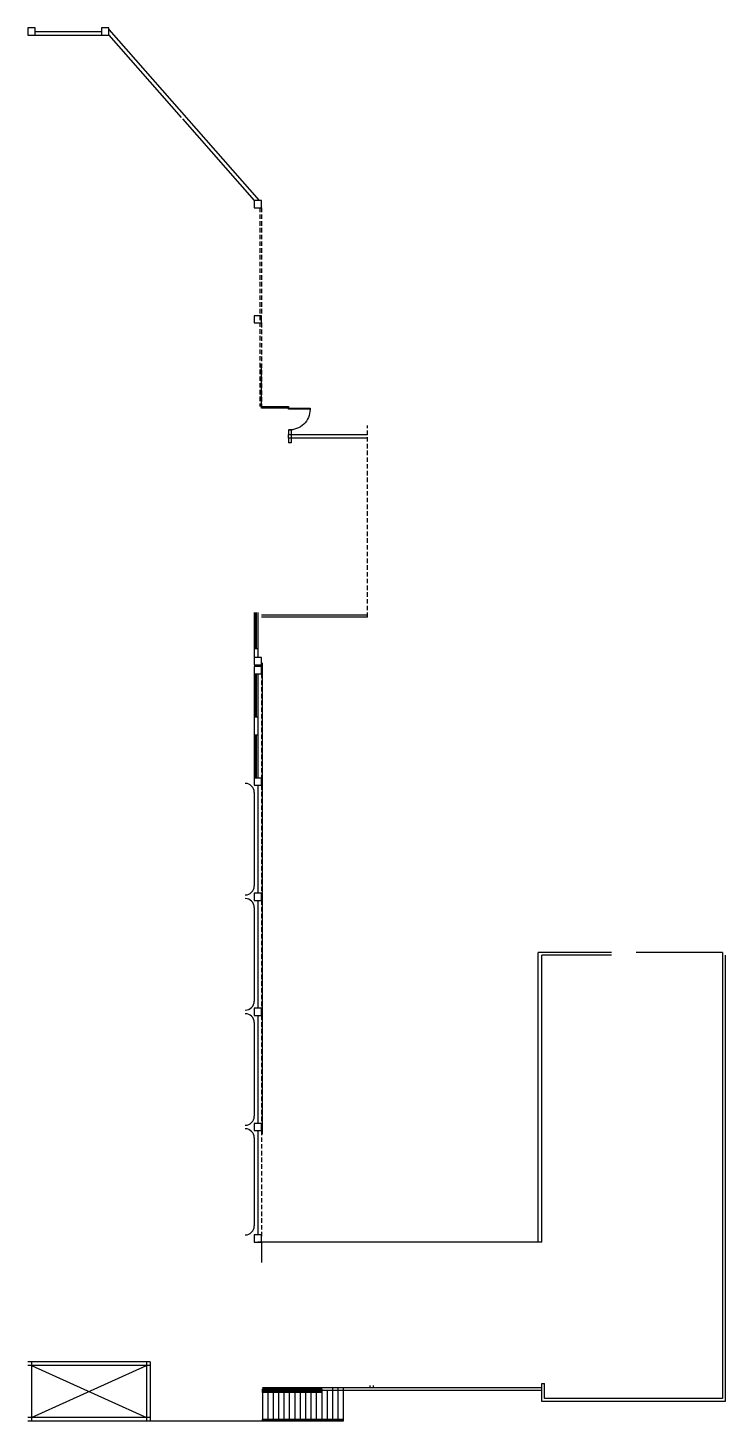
# Model space of a CAD drawing. Header units: metres. Extents: x 51 to 18146, y -212 to 18074.
# Drawn here: x 182.3 to 221.1, y 303.1 to 380.5 of the extents above; entities that cross this region are included whole.
import ezdxf

# ---------------------------------------------------------------- set-up
doc = ezdxf.new("R2010")
doc.units = ezdxf.units.M
doc.linetypes.add('HIDDEN', pattern=[0.375, 0.25, -0.125])
doc.layers.get('0').update_dxf_attribs({"color": 250})
for name, color, linetype in [('AY', 1, 'Continuous'), ('COL', 2, 'Continuous'), ('GR', 6, 'Continuous'), ('NO', 250, 'Continuous'), ('PA', 7, 'Continuous'), ('PU', 1, 'Continuous'), ('TA', 3, 'Continuous'), ('VE', 5, 'Continuous')]:
    doc.layers.add(name, color=color, linetype=linetype)
doc.layers.get('0').freeze()

# ---------------------------------------------------------------- blocks, each defined once
blk = doc.blocks.new('-COL40-')
at = {"color": 0}
blk.add_lwpolyline([(-0.2, 0.2), (-0.2, -0.2), (0.2, -0.2), (0.2, 0.2)], close=True, dxfattribs=at)
blk = doc.blocks.new('P-IZ')
at = {"color": 0}
blk.add_lwpolyline([(0.05, 1), (0.05, 0), (0, 0), (0, 1), (0.05, 1, -0.429311), (1, 0, -3.280951)], format="xyb", dxfattribs=at)

msp = doc.modelspace()

# ---------------------------------------------------------------- linework, layer by layer
at = {"layer": 'AY', "color": 0, "linetype": 'HIDDEN'}
for p, q in [((195.194, 370.51), (195.194, 359.465)), ((195.294, 370.51), (195.294, 364.51)), ((195.294, 364.11), (195.294, 359.365)), ((201.194, 347.76), (201.194, 358.41)), ((195.294, 344.61), (195.294, 338.81)), ((195.294, 338.41), (195.294, 332.41)), ((195.294, 332.01), (195.294, 326.01)), ((195.294, 325.61), (195.294, 319.61)), ((195.294, 319.21), (195.294, 313.21))]:
    msp.add_line(p, q, dxfattribs=at)
at = {"layer": 'AY', "color": 0}
for p, q in [((195.344, 319.01), (195.344, 345.21)), ((214.767, 329.11), (210.694, 329.11)), ((220.944, 329.11), (220.944, 304.31)), ((210.894, 305.16), (211.044, 305.16)), ((210.894, 304.76), (210.894, 305.16)), ((211.044, 304.31), (211.044, 305.16)), ((210.894, 304.91), (195.344, 304.91)), ((220.944, 304.31), (211.044, 304.31))]:
    msp.add_line(p, q, dxfattribs=at)
at = {"layer": 'AY', "color": 15}
for points in [[(210.694, 313.01), (210.694, 329.11)], [(210.894, 313.01), (210.894, 328.96)]]:
    msp.add_lwpolyline(points, dxfattribs=at)
at = {"layer": 'GR', "color": 15}
for p, q in [((195.344, 304.71), (195.344, 303.16)), ((195.644, 304.71), (195.644, 303.16)), ((195.944, 304.71), (195.944, 303.16)), ((196.244, 304.71), (196.244, 303.16)), ((196.544, 304.71), (196.544, 303.16)), ((196.844, 304.71), (196.844, 303.16)), ((197.144, 304.71), (197.144, 303.16)), ((197.444, 304.71), (197.444, 303.16)), ((197.744, 304.71), (197.744, 303.16)), ((198.044, 304.71), (198.044, 303.16)), ((198.344, 304.71), (198.344, 303.16)), ((198.644, 304.71), (198.644, 303.16)), ((198.944, 304.76), (198.944, 303.16)), ((199.244, 304.91), (199.244, 303.16)), ((199.544, 304.91), (199.544, 303.16)), ((199.844, 304.91), (199.844, 303.16))]:
    msp.add_line(p, q, dxfattribs=at)
for points in [[(198.644, 304.81), (198.644, 304.76), (195.344, 304.76), (195.344, 304.86), (198.644, 304.86), (198.644, 304.81), (195.344, 304.81)], [(198.644, 304.71), (198.644, 304.66), (195.344, 304.66), (195.344, 304.76), (198.644, 304.76), (198.644, 304.71), (195.344, 304.71)], [(199.844, 303.11), (199.844, 303.06), (195.344, 303.06), (195.344, 303.16), (199.844, 303.16), (199.844, 303.11), (195.344, 303.11)]]:
    msp.add_lwpolyline(points, dxfattribs=at)
at = {"layer": 'NO'}
for p, q in [((182.694, 380.31), (186.394, 380.31)), ((186.794, 380.412), (195.161, 370.91)), ((182.694, 380.11), (186.394, 380.11)), ((186.794, 380.11), (190.835, 375.52)), ((190.901, 375.445), (194.894, 370.91)), ((195.294, 359.465), (196.794, 359.465)), ((196.794, 359.465), (196.794, 359.365)), ((195.444, 359.365), (195.294, 359.365)), ((196.794, 359.365), (195.444, 359.365)), ((196.944, 358.152), (196.794, 358.152)), ((196.794, 358.152), (196.794, 357.91)), ((196.794, 357.91), (201.194, 357.91)), ((196.794, 357.71), (196.794, 357.91)), ((196.944, 358.152), (196.944, 357.447)), ((196.794, 357.71), (196.794, 357.447)), ((196.944, 357.447), (196.794, 357.447)), ((201.194, 347.86), (195.294, 347.86)), ((201.194, 347.76), (195.294, 347.76)), ((220.944, 329.11), (216.141, 329.11)), ((210.894, 313.01), (195.094, 313.01)), ((182.494, 306.16), (188.894, 303.26)), ((182.494, 303.26), (188.894, 306.16)), ((201.318, 305.036), (201.318, 304.91)), ((201.518, 305.049), (201.518, 304.91)), ((189.094, 303.26), (182.294, 303.26)), ((189.094, 303.06), (182.294, 303.06)), ((195.344, 303.06), (189.094, 303.06))]:
    msp.add_line(p, q, dxfattribs=at)
at = {"layer": 'PA', "color": 0}
for p, q in [((201.194, 357.71), (196.794, 357.71)), ((194.894, 346.01), (195.094, 346.01)), ((194.894, 346.01), (194.894, 345.51)), ((195.094, 346.01), (195.094, 345.51)), ((194.894, 342.21), (194.894, 341.21)), ((194.894, 342.21), (195.094, 342.21)), ((195.094, 342.21), (195.094, 341.21)), ((194.894, 341.21), (195.094, 341.21)), ((194.894, 338.01), (194.894, 332.81)), ((195.094, 338.41), (195.094, 332.41)), ((194.894, 331.61), (194.894, 326.41)), ((195.094, 332.01), (195.094, 326.01)), ((195.094, 325.61), (195.094, 319.61)), ((194.894, 325.21), (194.894, 320.01)), ((195.094, 319.21), (195.094, 313.41)), ((194.894, 318.81), (194.894, 313.91))]:
    msp.add_line(p, q, dxfattribs=at)
at = {"layer": 'PA', "color": 15}
for centre, start, end in [((194.394, 338.01), 0, 90), ((194.394, 332.81), 270, 0), ((194.394, 331.61), 0, 90), ((194.394, 326.41), 270, 0), ((194.394, 325.21), 0, 90), ((194.394, 320.01), 270, 0), ((194.394, 318.81), 0, 90), ((194.394, 313.91), 270, 0)]:
    msp.add_arc(centre, 0.5, start, end, dxfattribs=at)
at = {"layer": 'TA', "color": 0}
for p, q in [((214.767, 328.96), (210.894, 328.96)), ((195.294, 313.01), (195.294, 311.887)), ((189.094, 306.36), (182.294, 306.36)), ((189.094, 306.16), (182.294, 306.16)), ((182.494, 306.36), (182.494, 303.06)), ((188.894, 306.36), (188.894, 303.06)), ((189.094, 306.36), (189.094, 303.06))]:
    msp.add_line(p, q, dxfattribs=at)
at = {"layer": 'TA', "color": 15}
msp.add_lwpolyline([(221.094, 328.96), (221.094, 304.16), (210.894, 304.16), (210.894, 304.76), (195.344, 304.76)], dxfattribs=at)
at = {"layer": 'VE', "color": 0}
for p, q in [((195.294, 359.365), (195.294, 361.81)), ((194.894, 348.01), (194.894, 346.01)), ((194.944, 348.01), (194.944, 346.01)), ((194.994, 348.01), (194.994, 346.01)), ((195.094, 348.01), (195.094, 346.01)), ((194.894, 344.61), (194.894, 342.21)), ((194.944, 344.61), (194.944, 342.21)), ((194.994, 344.61), (194.994, 342.21)), ((195.094, 344.61), (195.094, 342.21)), ((194.894, 341.21), (194.894, 338.81)), ((194.944, 341.21), (194.944, 338.81)), ((194.994, 341.21), (194.994, 338.81)), ((195.094, 341.21), (195.094, 338.81))]:
    msp.add_line(p, q, dxfattribs=at)

# ---------------------------------------------------------------- block references
at = {"layer": 'COL', "color": 0}
for p in [(182.494, 380.31), (186.594, 380.31), (195.094, 370.71), (195.094, 364.31), (195.094, 345.31), (195.094, 344.81), (195.094, 338.61), (195.094, 332.21), (195.094, 325.81), (195.094, 319.41), (195.094, 313.21)]:
    msp.add_blockref('-COL40-', p, dxfattribs=at)
at = {"layer": 'PU', "color": 0, "xscale": 1.204524480124168, "yscale": 1.204524480124168, "zscale": 1.204524480124168, "rotation": 270}
msp.add_blockref('P-IZ', (196.794, 359.365), dxfattribs=at)

doc.saveas('drawing.dxf')
